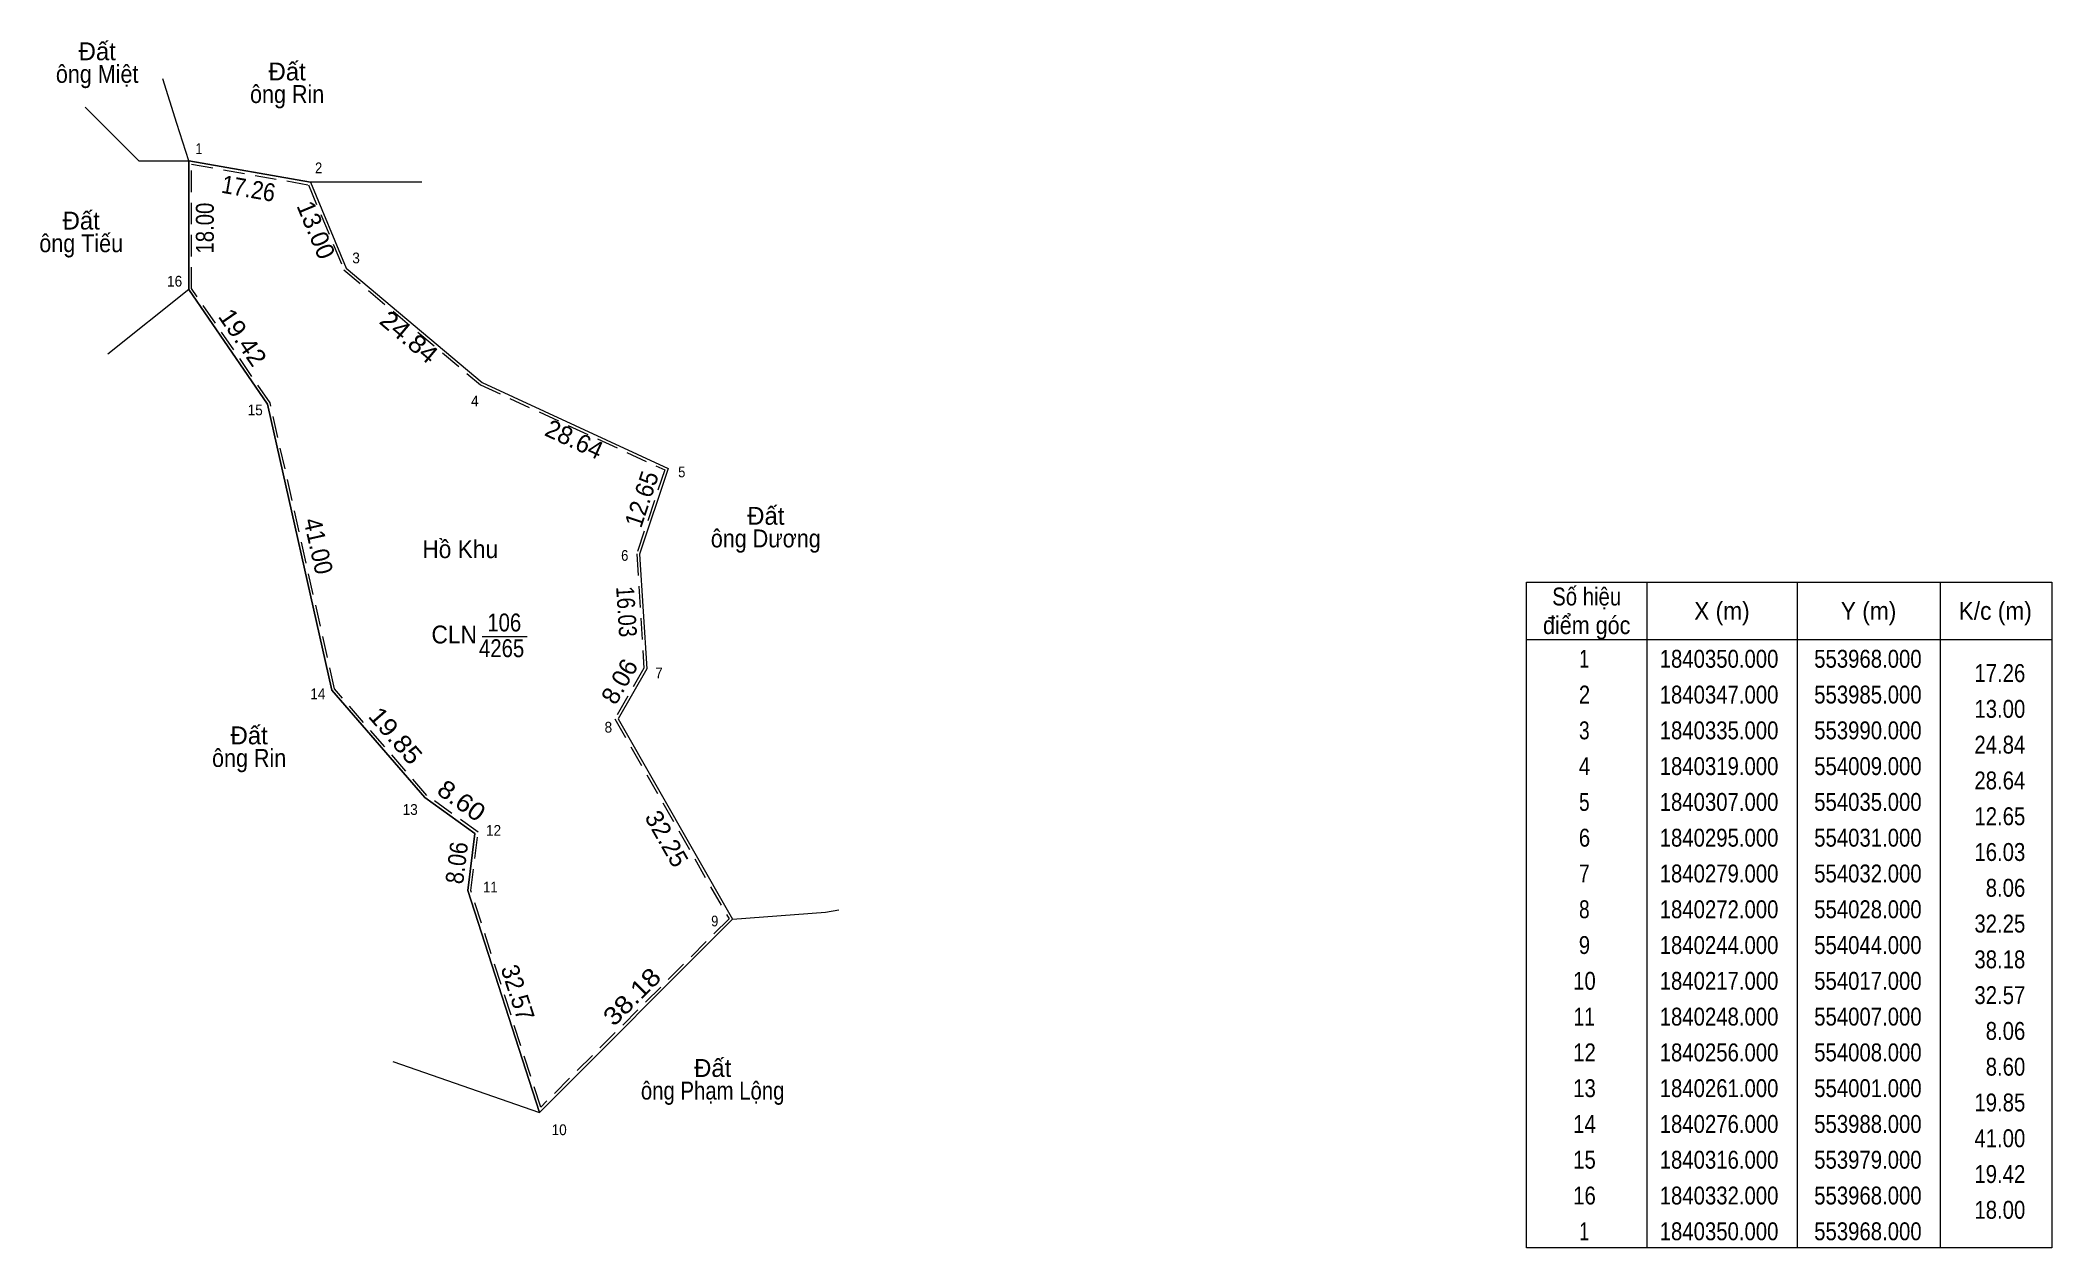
# Model space of a CAD drawing. Header units: metres. Extents: x 553435 to 554228, y 1840198 to 1840803.
# Drawn here: x 553947.2 to 554228.4, y 1840198.1 to 1840366.8 of the extents above; entities that cross this region are included whole.
import ezdxf
from ezdxf.enums import TextEntityAlignment as Align

# ---------------------------------------------------------------- set-up
doc = ezdxf.new("R2010")
doc.units = ezdxf.units.M
doc.linetypes.add('MEDIUM_DASHED', pattern=[4.5, 3, -1.5])
for name, color, linetype, lineweight in [('1', 7, 'Continuous', 13), ('10', 7, 'Continuous', 13), ('2', 7, 'Continuous', 13), ('63', 7, 'Continuous', 13)]:
    doc.layers.add(name, color=color, linetype=linetype, lineweight=lineweight)
doc.layers.add('13', color=7, linetype='Continuous')
doc.layers.add('15', color=7, linetype='Continuous')

msp = doc.modelspace()

# ---------------------------------------------------------------- texts
at = {"layer": '1', "width": 0.85}
msp.add_text('4265', height=2.5, dxfattribs=at).set_placement((554011.72, 1840280.63), align=Align.CENTER)
at = {"layer": '13', "width": 0.85}
msp.add_text('106', height=2.5, dxfattribs=at).set_placement((554012.09, 1840284.22), align=Align.CENTER)
at = {"layer": '15', "width": 0.95}
msp.add_text('Hồ Khu', height=2.5, dxfattribs=at).set_placement((554005.935, 1840294.47), align=Align.CENTER)
at = {"layer": '2', "width": 0.95}
msp.add_text('CLN', height=2.5, dxfattribs=at).set_placement((554008.27, 1840282.54), align=Align.RIGHT)
at = {"layer": '63'}
for p in [(553955.205, 1840364.04), (553981.745, 1840361.22), (553952.965, 1840340.38), (554048.645, 1840299.13), (553976.435, 1840268.45), (554041.225, 1840221.97)]:
    msp.add_text('Đất', height=2.5, dxfattribs=at).set_placement(p, align=Align.CENTER)
for s, width, p in [('ông Miệt', 0.9, (553955.195, 1840360.88)), ('ông Rin', 0.9, (553981.745, 1840358.06)), ('ông Tiếu', 0.9, (553952.965, 1840337.22)), ('ông Dương', 0.9, (554048.64, 1840295.97)), ('Số hiệu', 0.85, (554163.37, 1840287.85)), ('điểm góc', 0.9, (554163.37, 1840283.85)), ('X (m)', 0.95, (554182.27, 1840285.85)), ('Y (m)', 0.95, (554202.765, 1840285.85)), ('K/c (m)', 0.95, (554220.47, 1840285.85)), (' 1', 0.75, (554162.665, 1840279.15)), ('1840350.000', 0.85, (554181.87, 1840279.15)), ('553968.000', 0.85, (554202.675, 1840279.15)), (' 2', 0.85, (554162.67, 1840274.15)), ('1840347.000', 0.85, (554181.87, 1840274.15)), ('553985.000', 0.85, (554202.675, 1840274.15)), (' 3', 0.8, (554162.67, 1840269.15)), ('1840335.000', 0.85, (554181.87, 1840269.15)), ('553990.000', 0.85, (554202.675, 1840269.15)), ('ông Rin', 0.9, (553976.435, 1840265.29)), (' 4', 0.85, (554162.665, 1840264.15)), ('1840319.000', 0.85, (554181.87, 1840264.15)), ('554009.000', 0.85, (554202.675, 1840264.15)), (' 5', 0.8, (554162.67, 1840259.15)), ('1840307.000', 0.85, (554181.87, 1840259.15)), ('554035.000', 0.85, (554202.675, 1840259.15)), (' 6', 0.85, (554162.67, 1840254.15)), ('1840295.000', 0.85, (554181.87, 1840254.15)), ('554031.000', 0.85, (554202.675, 1840254.15)), (' 7', 0.8, (554162.67, 1840249.15)), ('1840279.000', 0.85, (554181.87, 1840249.15)), ('554032.000', 0.85, (554202.675, 1840249.15)), (' 8', 0.8, (554162.67, 1840244.15)), ('1840272.000', 0.85, (554181.87, 1840244.15)), ('554028.000', 0.85, (554202.675, 1840244.15)), (' 9', 0.85, (554162.665, 1840239.15)), ('1840244.000', 0.85, (554181.87, 1840239.15)), ('554044.000', 0.85, (554202.675, 1840239.15)), (' 10', 0.85, (554162.665, 1840234.15)), ('1840217.000', 0.85, (554181.87, 1840234.15)), ('554017.000', 0.85, (554202.675, 1840234.15)), (' 11', 0.8, (554162.665, 1840229.15)), ('1840248.000', 0.85, (554181.87, 1840229.15)), ('554007.000', 0.85, (554202.675, 1840229.15)), (' 12', 0.85, (554162.67, 1840224.15)), ('1840256.000', 0.85, (554181.87, 1840224.15)), ('554008.000', 0.85, (554202.675, 1840224.15)), (' 13', 0.85, (554162.67, 1840219.15)), ('1840261.000', 0.85, (554181.87, 1840219.15)), ('554001.000', 0.85, (554202.675, 1840219.15)), ('ông Phạm Lộng', 0.85, (554041.215, 1840218.81)), (' 14', 0.85, (554162.665, 1840214.15)), ('1840276.000', 0.85, (554181.87, 1840214.15)), ('553988.000', 0.85, (554202.675, 1840214.15)), (' 15', 0.85, (554162.67, 1840209.15)), ('1840316.000', 0.85, (554181.87, 1840209.15)), ('553979.000', 0.85, (554202.675, 1840209.15)), (' 16', 0.85, (554162.67, 1840204.15)), ('1840332.000', 0.85, (554181.87, 1840204.15)), ('553968.000', 0.85, (554202.675, 1840204.15)), (' 1', 0.75, (554162.665, 1840199.15)), ('1840350.000', 0.85, (554181.87, 1840199.15)), ('553968.000', 0.85, (554202.675, 1840199.15))]:
    msp.add_text(s, height=2.5, dxfattribs=dict(at, width=width)).set_placement(p, align=Align.CENTER)
for s, height, width, p in [(' 1', 1.5, 0.9, (553969.91, 1840350.92)), (' 2', 1.5, 0.9, (553986.65, 1840348.25)), (' 3', 1.5, 0.95, (553991.91, 1840335.66)), (' 16', 1.5, 0.95, (553967.08, 1840332.41)), (' 4', 1.5, 0.95, (554008.51, 1840315.68)), (' 15', 1.5, 0.95, (553978.34, 1840314.42)), (' 5', 1.5, 0.9, (554037.4, 1840305.76)), (' 6', 1.5, 0.9, (554029.43, 1840294.09)), (' 7', 1.5, 0.95, (554034.24, 1840277.67)), ('17.26', 2.5, 0.85, (554224.67, 1840277.15)), (' 14', 1.5, 0.95, (553987.09, 1840274.75)), ('13.00', 2.5, 0.85, (554224.67, 1840272.15)), (' 8', 1.5, 0.95, (554027.17, 1840270.09)), ('24.84', 2.5, 0.85, (554224.67, 1840267.15)), ('28.64', 2.5, 0.85, (554224.67, 1840262.15)), (' 13', 1.5, 0.95, (554000, 1840258.59)), ('12.65', 2.5, 0.85, (554224.67, 1840257.15)), (' 12', 1.5, 0.95, (554011.65, 1840255.67)), ('16.03', 2.5, 0.85, (554224.67, 1840252.15)), ('8.06', 2.5, 0.85, (554224.67, 1840247.15)), (' 11', 1.5, 0.9, (554011.15, 1840247.75)), (' 9', 1.5, 0.9, (554042.01, 1840243.01)), ('32.25', 2.5, 0.85, (554224.67, 1840242.15)), ('38.18', 2.5, 0.85, (554224.67, 1840237.15)), ('32.57', 2.5, 0.85, (554224.67, 1840232.15)), ('8.06', 2.5, 0.85, (554224.67, 1840227.15)), ('8.60', 2.5, 0.85, (554224.67, 1840222.15)), ('19.85', 2.5, 0.85, (554224.67, 1840217.15)), (' 10', 1.5, 0.95, (554020.82, 1840213.84)), ('41.00', 2.5, 0.85, (554224.67, 1840212.15)), ('19.42', 2.5, 0.85, (554224.67, 1840207.15)), ('18.00', 2.5, 0.85, (554224.67, 1840202.15))]:
    msp.add_text(s, height=height, dxfattribs=dict(at, width=width)).set_placement(p, align=Align.RIGHT)
for s, rotation, width, p in [('17.26', 349.992, 0.9, (553976.138, 1840344.892)), ('18.00', 90, 0.85, (553971.49, 1840340.58)), ('19.42', 304.509, 1.05, (553974.492, 1840324.613)), ('24.84', 319.899, 1.1, (553997.97, 1840324.415)), ('12.65', 71.565, 0.95, (554032.475, 1840302.315)), ('41.00', 282.68, 0.95, (553984.889, 1840295.884)), ('16.03', 273.576, 0.85, (554027.937, 1840286.913)), ('19.85', 310.914, 1.1, (553995.956, 1840268.844)), ('8.60', 324.462, 1.1, (554005.398, 1840259.564)), ('8.06', 82.875, 0.9, (554006.688, 1840251.735)), ('32.57', 287.879, 0.95, (554012.785, 1840233.364)), ('38.18', 45, 1.15, (554030.811, 1840232.311))]:
    msp.add_text(s, height=2.5, rotation=rotation, dxfattribs=dict(at, width=width)).set_placement(p, align=Align.CENTER)
for s, rotation, p in [('13.00', 292.62, (553984.628, 1840339.846)), ('28.64', 335.225, (554021.361, 1840309.926)), ('8.06', 60.255, (554029.281, 1840276.625)), ('32.25', 299.745, (554033.704, 1840254.635))]:
    msp.add_text(s, height=2.5, rotation=rotation, dxfattribs=at).set_placement(p, align=Align.CENTER)

# ---------------------------------------------------------------- linework, layer by layer
at = {"layer": '1'}
msp.add_lwpolyline([(553968, 1840350), (553985, 1840347), (553990, 1840335), (554009, 1840319), (554035, 1840307), (554031, 1840295), (554032, 1840279), (554028, 1840272), (554044, 1840244), (554017, 1840217), (554007, 1840248), (554008, 1840256), (554001, 1840261), (553988, 1840276), (553979, 1840316), (553968, 1840332)], close=True, dxfattribs=at)
at = {"layer": '1', "linetype": 'MEDIUM_DASHED'}
msp.add_lwpolyline([(553968.4, 1840349.52), (553984.71, 1840346.64), (553989.67, 1840334.76), (554008.78, 1840318.66), (554034.51, 1840306.79), (554030.6, 1840295.05), (554031.59, 1840279.09), (554027.54, 1840272), (554043.5, 1840244.07), (554017.18, 1840217.75), (554007.41, 1840248.04), (554008.43, 1840256.19), (554001.27, 1840261.3), (553988.37, 1840276.19), (553979.37, 1840316.16), (553968.4, 1840332.12)], close=True, dxfattribs=at)
at = {"layer": '10'}
for p, q in [((553966.35, 1840355.19), (553964.37, 1840361.42)), ((553953.54, 1840357.46), (553955.81, 1840355.19)), ((553955.81, 1840355.19), (553961, 1840350)), ((553968, 1840350), (553966.35, 1840355.19)), ((553961, 1840350), (553968, 1840350)), ((554000.55, 1840347), (553985, 1840347)), ((554017, 1840217), (554044, 1840244)), ((553996.5, 1840224.13), (554017, 1840217))]:
    msp.add_line(p, q, dxfattribs=at)
for points in [[(553985, 1840347), (553968, 1840350), (553968, 1840332), (553956.69, 1840322.95)], [(553985, 1840347), (553990, 1840335), (554009, 1840319), (554035, 1840307), (554031, 1840295), (554032, 1840279), (554028, 1840272), (554044, 1840244), (554057, 1840245), (554058.85, 1840245.3)], [(553968, 1840332), (553979, 1840316), (553988, 1840276), (554001, 1840261), (554008, 1840256), (554007, 1840248), (554017, 1840217)]]:
    msp.add_lwpolyline(points, dxfattribs=at)
at = {"layer": '2'}
msp.add_line((554009.02, 1840283.5), (554015.28, 1840283.5), dxfattribs=at)
at = {"layer": '63'}
for p, q in [((554171.77, 1840291.1), (554171.77, 1840198.1)), ((554192.77, 1840291.1), (554192.77, 1840198.1)), ((554212.77, 1840291.1), (554212.77, 1840198.1)), ((554154.97, 1840283.1), (554228.37, 1840283.1))]:
    msp.add_line(p, q, dxfattribs=at)
msp.add_lwpolyline([(554154.97, 1840291.1), (554228.37, 1840291.1), (554228.37, 1840198.1), (554154.97, 1840198.1)], close=True, dxfattribs=at)

msp.set_redraw_order([(e.dxf.handle, doc.entitydb.next_handle()) for e in msp.query("TEXT MTEXT ATTDEF DIMENSION ARC_DIMENSION")])  # texts and dimensions are drawn at this point

doc.saveas('drawing.dxf')
